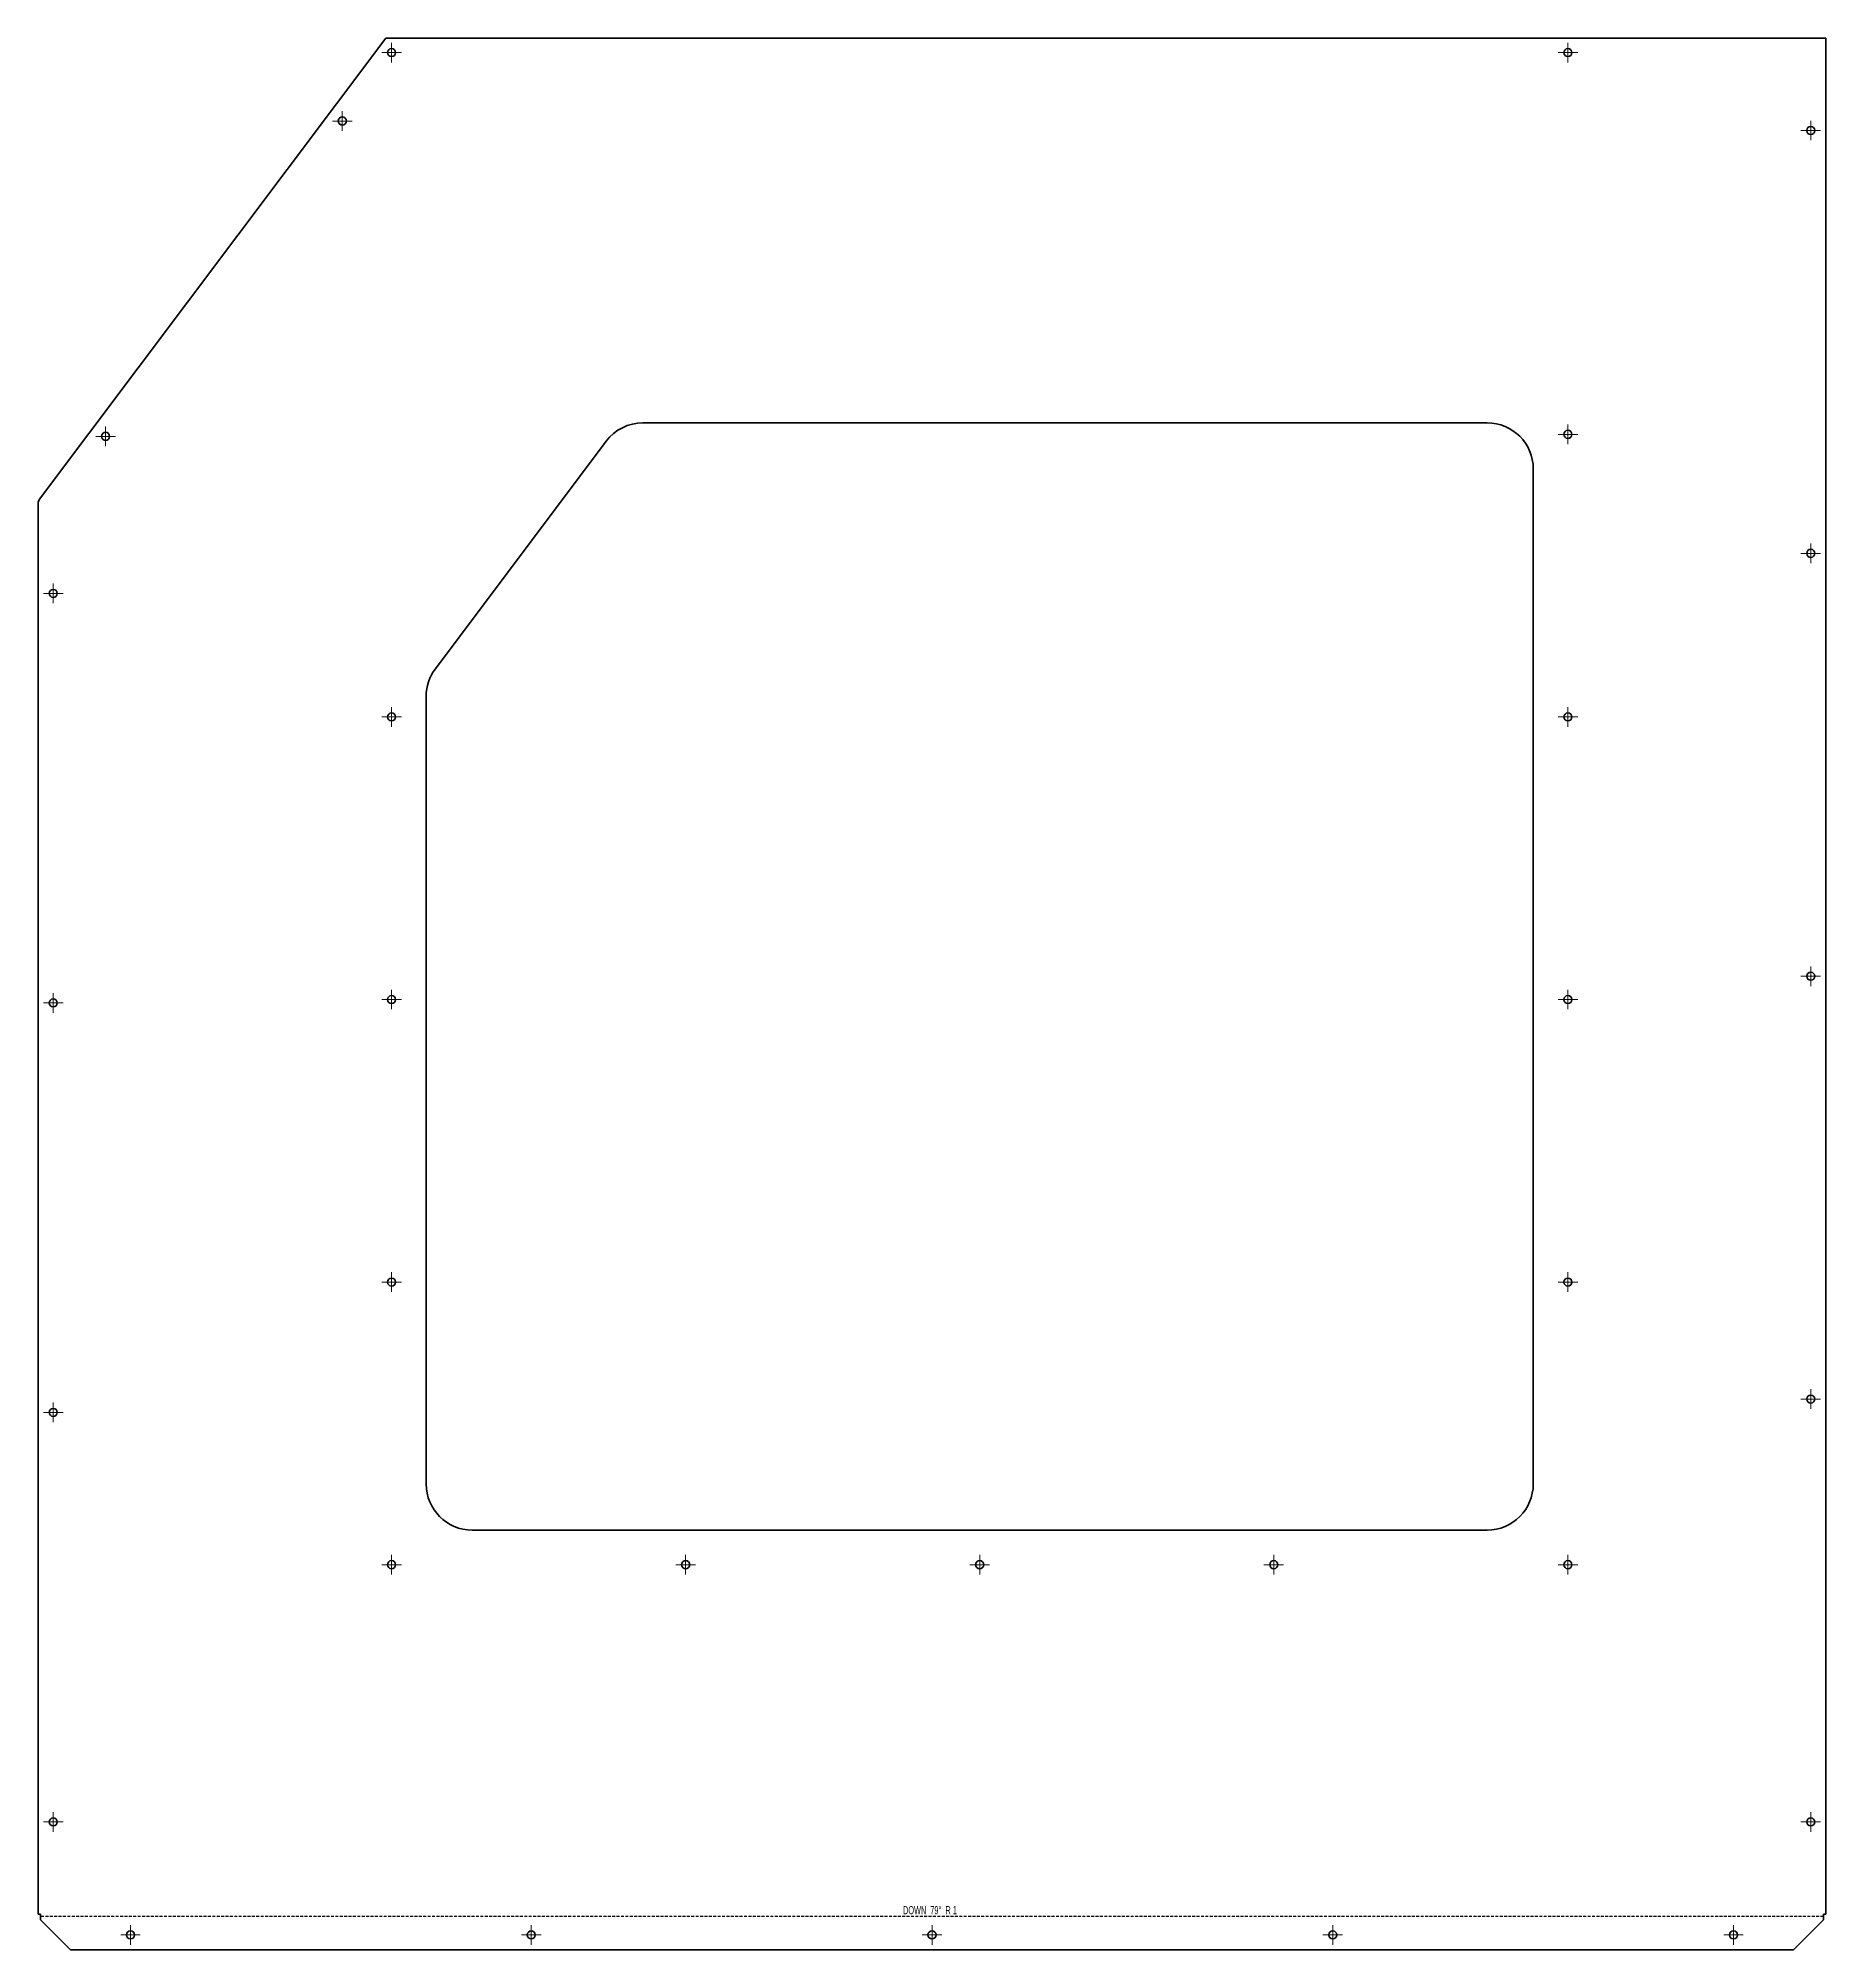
# Model space of a CAD drawing. Header units: millimetres. Extents: x -3359 to 1214, y -1370 to 795.
# Drawn here: x -1699 to -924, y -1370 to -541 of the extents above; entities that cross this region are included whole.
import ezdxf

# ---------------------------------------------------------------- set-up
doc = ezdxf.new("R2010")
doc.units = ezdxf.units.MM
doc.linetypes.add('HIDDEN', pattern=[1.905, 1.27, -0.635])
doc.styles.add('SLDTEXTSTYLE0', font='TXT', dxfattribs={"width": 0.5675})

msp = doc.modelspace()

# ---------------------------------------------------------------- texts
at = {"color": 7, "linetype": 'Continuous', "lineweight": 0, "insert": (-1312.87, -1350.9), "char_height": 3.5, "attachment_point": 2, "style": 'SLDTEXTSTYLE0'}
msp.add_mtext('DOWN  79°  R 1', dxfattribs=at)

# ---------------------------------------------------------------- blocks, each defined once
blk = doc.blocks.new('SW_CENTERMARKSYMBOL_37')
at = {"color": 0, "linetype": 'Continuous', "lineweight": 18}
for p, q in [((-2.5, 0), (-4.25, 0)), ((0, 0), (-2.5, 0)), ((0, 2.5), (0, 4.25)), ((0, 0), (0, 2.5)), ((0, 0), (0, -2.5)), ((0, 0), (2.5, 0)), ((2.5, 0), (4.25, 0)), ((0, -2.5), (0, -4.25))]:
    blk.add_line(p, q, dxfattribs=at)
blk = doc.blocks.new('SW_CENTERMARKSYMBOL_38')
at = {"color": 0, "linetype": 'Continuous', "lineweight": 18}
for p, q in [((-2.5, 0), (-4.25, 0)), ((0, 0), (-2.5, 0)), ((0, 2.5), (0, 4.25)), ((0, 0), (0, 2.5)), ((0, 0), (0, -2.5)), ((0, 0), (2.5, 0)), ((2.5, 0), (4.25, 0)), ((0, -2.5), (0, -4.25))]:
    blk.add_line(p, q, dxfattribs=at)
blk = doc.blocks.new('SW_CENTERMARKSYMBOL_39')
at = {"color": 0, "linetype": 'Continuous', "lineweight": 18}
for p, q in [((-2.5, 0), (-4.25, 0)), ((0, 0), (-2.5, 0)), ((0, 2.5), (0, 4.25)), ((0, 0), (0, 2.5)), ((0, 0), (0, -2.5)), ((0, 0), (2.5, 0)), ((2.5, 0), (4.25, 0)), ((0, -2.5), (0, -4.25))]:
    blk.add_line(p, q, dxfattribs=at)
blk = doc.blocks.new('SW_CENTERMARKSYMBOL_40')
at = {"color": 0, "linetype": 'Continuous', "lineweight": 18}
for p, q in [((-2.5, 0), (-4.25, 0)), ((0, 0), (-2.5, 0)), ((0, 2.5), (0, 4.25)), ((0, 0), (0, 2.5)), ((0, 0), (0, -2.5)), ((0, 0), (2.5, 0)), ((2.5, 0), (4.25, 0)), ((0, -2.5), (0, -4.25))]:
    blk.add_line(p, q, dxfattribs=at)
blk = doc.blocks.new('SW_CENTERMARKSYMBOL_41')
at = {"color": 0, "linetype": 'Continuous', "lineweight": 18}
for p, q in [((-2.5, 0), (-4.25, 0)), ((0, 0), (-2.5, 0)), ((0, 2.5), (0, 4.25)), ((0, 0), (0, 2.5)), ((0, 0), (0, -2.5)), ((0, 0), (2.5, 0)), ((2.5, 0), (4.25, 0)), ((0, -2.5), (0, -4.25))]:
    blk.add_line(p, q, dxfattribs=at)
blk = doc.blocks.new('SW_CENTERMARKSYMBOL_42')
at = {"color": 0, "linetype": 'Continuous', "lineweight": 18}
for p, q in [((-2.5, 0), (-4.25, 0)), ((0, 0), (-2.5, 0)), ((0, 2.5), (0, 4.25)), ((0, 0), (0, 2.5)), ((0, 0), (0, -2.5)), ((0, 0), (2.5, 0)), ((2.5, 0), (4.25, 0)), ((0, -2.5), (0, -4.25))]:
    blk.add_line(p, q, dxfattribs=at)
blk = doc.blocks.new('SW_CENTERMARKSYMBOL_43')
at = {"color": 0, "linetype": 'Continuous', "lineweight": 18}
for p, q in [((-2.5, 0), (-4.25, 0)), ((0, 0), (-2.5, 0)), ((0, 2.5), (0, 4.25)), ((0, 0), (0, 2.5)), ((0, 0), (0, -2.5)), ((0, 0), (2.5, 0)), ((2.5, 0), (4.25, 0)), ((0, -2.5), (0, -4.25))]:
    blk.add_line(p, q, dxfattribs=at)
blk = doc.blocks.new('SW_CENTERMARKSYMBOL_44')
at = {"color": 0, "linetype": 'Continuous', "lineweight": 18}
for p, q in [((-2.5, 0), (-4.25, 0)), ((0, 0), (-2.5, 0)), ((0, 2.5), (0, 4.25)), ((0, 0), (0, 2.5)), ((0, 0), (0, -2.5)), ((0, 0), (2.5, 0)), ((2.5, 0), (4.25, 0)), ((0, -2.5), (0, -4.25))]:
    blk.add_line(p, q, dxfattribs=at)
blk = doc.blocks.new('SW_CENTERMARKSYMBOL_45')
at = {"color": 0, "linetype": 'Continuous', "lineweight": 18}
for p, q in [((-2.5, 0), (-4.25, 0)), ((0, 0), (-2.5, 0)), ((0, 2.5), (0, 4.25)), ((0, 0), (0, 2.5)), ((0, 0), (0, -2.5)), ((0, 0), (2.5, 0)), ((2.5, 0), (4.25, 0)), ((0, -2.5), (0, -4.25))]:
    blk.add_line(p, q, dxfattribs=at)
blk = doc.blocks.new('SW_CENTERMARKSYMBOL_46')
at = {"color": 0, "linetype": 'Continuous', "lineweight": 18}
for p, q in [((-2.5, 0), (-4.25, 0)), ((0, 0), (-2.5, 0)), ((0, 2.5), (0, 4.25)), ((0, 0), (0, 2.5)), ((0, 0), (0, -2.5)), ((0, 0), (2.5, 0)), ((2.5, 0), (4.25, 0)), ((0, -2.5), (0, -4.25))]:
    blk.add_line(p, q, dxfattribs=at)
blk = doc.blocks.new('SW_CENTERMARKSYMBOL_47')
at = {"color": 0, "linetype": 'Continuous', "lineweight": 18}
for p, q in [((-2.5, 0), (-4.25, 0)), ((0, 0), (-2.5, 0)), ((0, 2.5), (0, 4.25)), ((0, 0), (0, 2.5)), ((0, 0), (0, -2.5)), ((0, 0), (2.5, 0)), ((2.5, 0), (4.25, 0)), ((0, -2.5), (0, -4.25))]:
    blk.add_line(p, q, dxfattribs=at)
blk = doc.blocks.new('SW_CENTERMARKSYMBOL_48')
at = {"color": 0, "linetype": 'Continuous', "lineweight": 18}
for p, q in [((-2.5, 0), (-4.25, 0)), ((0, 0), (-2.5, 0)), ((0, 2.5), (0, 4.25)), ((0, 0), (0, 2.5)), ((0, 0), (0, -2.5)), ((0, 0), (2.5, 0)), ((2.5, 0), (4.25, 0)), ((0, -2.5), (0, -4.25))]:
    blk.add_line(p, q, dxfattribs=at)
blk = doc.blocks.new('SW_CENTERMARKSYMBOL_49')
at = {"color": 0, "linetype": 'Continuous', "lineweight": 18}
for p, q in [((-2.5, 0), (-4.25, 0)), ((0, 0), (-2.5, 0)), ((0, 2.5), (0, 4.25)), ((0, 0), (0, 2.5)), ((0, 0), (0, -2.5)), ((0, 0), (2.5, 0)), ((2.5, 0), (4.25, 0)), ((0, -2.5), (0, -4.25))]:
    blk.add_line(p, q, dxfattribs=at)
blk = doc.blocks.new('SW_CENTERMARKSYMBOL_50')
at = {"color": 0, "linetype": 'Continuous', "lineweight": 18}
for p, q in [((-2.5, 0), (-4.25, 0)), ((0, 0), (-2.5, 0)), ((0, 2.5), (0, 4.25)), ((0, 0), (0, 2.5)), ((0, 0), (0, -2.5)), ((0, 0), (2.5, 0)), ((2.5, 0), (4.25, 0)), ((0, -2.5), (0, -4.25))]:
    blk.add_line(p, q, dxfattribs=at)
blk = doc.blocks.new('SW_CENTERMARKSYMBOL_51')
at = {"color": 0, "linetype": 'Continuous', "lineweight": 18}
for p, q in [((-2.5, 0), (-4.25, 0)), ((0, 0), (-2.5, 0)), ((0, 2.5), (0, 4.25)), ((0, 0), (0, 2.5)), ((0, 0), (0, -2.5)), ((0, 0), (2.5, 0)), ((2.5, 0), (4.25, 0)), ((0, -2.5), (0, -4.25))]:
    blk.add_line(p, q, dxfattribs=at)
blk = doc.blocks.new('SW_CENTERMARKSYMBOL_52')
at = {"color": 0, "linetype": 'Continuous', "lineweight": 18}
for p, q in [((-2.5, 0), (-4.25, 0)), ((0, 0), (-2.5, 0)), ((0, 2.5), (0, 4.25)), ((0, 0), (0, 2.5)), ((0, 0), (0, -2.5)), ((0, 0), (2.5, 0)), ((2.5, 0), (4.25, 0)), ((0, -2.5), (0, -4.25))]:
    blk.add_line(p, q, dxfattribs=at)
blk = doc.blocks.new('SW_CENTERMARKSYMBOL_53')
at = {"color": 0, "linetype": 'Continuous', "lineweight": 18}
for p, q in [((-2.5, 0), (-4.25, 0)), ((0, 0), (-2.5, 0)), ((0, 2.5), (0, 4.25)), ((0, 0), (0, 2.5)), ((0, 0), (0, -2.5)), ((0, 0), (2.5, 0)), ((2.5, 0), (4.25, 0)), ((0, -2.5), (0, -4.25))]:
    blk.add_line(p, q, dxfattribs=at)
blk = doc.blocks.new('SW_CENTERMARKSYMBOL_54')
at = {"color": 0, "linetype": 'Continuous', "lineweight": 18}
for p, q in [((-2.5, 0), (-4.25, 0)), ((0, 0), (-2.5, 0)), ((0, 2.5), (0, 4.25)), ((0, 0), (0, 2.5)), ((0, 0), (0, -2.5)), ((0, 0), (2.5, 0)), ((2.5, 0), (4.25, 0)), ((0, -2.5), (0, -4.25))]:
    blk.add_line(p, q, dxfattribs=at)
blk = doc.blocks.new('SW_CENTERMARKSYMBOL_55')
at = {"color": 0, "linetype": 'Continuous', "lineweight": 18}
for p, q in [((-2.5, 0), (-4.25, 0)), ((0, 0), (-2.5, 0)), ((0, 2.5), (0, 4.25)), ((0, 0), (0, 2.5)), ((0, 0), (0, -2.5)), ((0, 0), (2.5, 0)), ((2.5, 0), (4.25, 0)), ((0, -2.5), (0, -4.25))]:
    blk.add_line(p, q, dxfattribs=at)
blk = doc.blocks.new('SW_CENTERMARKSYMBOL_56')
at = {"color": 0, "linetype": 'Continuous', "lineweight": 18}
for p, q in [((-2.5, 0), (-4.25, 0)), ((0, 0), (-2.5, 0)), ((0, 2.5), (0, 4.25)), ((0, 0), (0, 2.5)), ((0, 0), (0, -2.5)), ((0, 0), (2.5, 0)), ((2.5, 0), (4.25, 0)), ((0, -2.5), (0, -4.25))]:
    blk.add_line(p, q, dxfattribs=at)
blk = doc.blocks.new('SW_CENTERMARKSYMBOL_57')
at = {"color": 0, "linetype": 'Continuous', "lineweight": 18}
for p, q in [((-2.5, 0), (-4.25, 0)), ((0, 0), (-2.5, 0)), ((0, 2.5), (0, 4.25)), ((0, 0), (0, 2.5)), ((0, 0), (0, -2.5)), ((0, 0), (2.5, 0)), ((2.5, 0), (4.25, 0)), ((0, -2.5), (0, -4.25))]:
    blk.add_line(p, q, dxfattribs=at)
blk = doc.blocks.new('SW_CENTERMARKSYMBOL_58')
at = {"color": 0, "linetype": 'Continuous', "lineweight": 18}
for p, q in [((-2.5, 0), (-4.25, 0)), ((0, 0), (-2.5, 0)), ((0, 2.5), (0, 4.25)), ((0, 0), (0, 2.5)), ((0, 0), (0, -2.5)), ((0, 0), (2.5, 0)), ((2.5, 0), (4.25, 0)), ((0, -2.5), (0, -4.25))]:
    blk.add_line(p, q, dxfattribs=at)
blk = doc.blocks.new('SW_CENTERMARKSYMBOL_59')
at = {"color": 0, "linetype": 'Continuous', "lineweight": 18}
for p, q in [((-2.5, 0), (-4.25, 0)), ((0, 0), (-2.5, 0)), ((0, 2.5), (0, 4.25)), ((0, 0), (0, 2.5)), ((0, 0), (0, -2.5)), ((0, 0), (2.5, 0)), ((2.5, 0), (4.25, 0)), ((0, -2.5), (0, -4.25))]:
    blk.add_line(p, q, dxfattribs=at)
blk = doc.blocks.new('SW_CENTERMARKSYMBOL_60')
at = {"color": 0, "linetype": 'Continuous', "lineweight": 18}
for p, q in [((-2.5, 0), (-4.25, 0)), ((0, 0), (-2.5, 0)), ((0, 2.5), (0, 4.25)), ((0, 0), (0, 2.5)), ((0, 0), (0, -2.5)), ((0, 0), (2.5, 0)), ((2.5, 0), (4.25, 0)), ((0, -2.5), (0, -4.25))]:
    blk.add_line(p, q, dxfattribs=at)
blk = doc.blocks.new('SW_CENTERMARKSYMBOL_61')
at = {"color": 0, "linetype": 'Continuous', "lineweight": 18}
for p, q in [((-2.5, 0), (-4.25, 0)), ((0, 0), (-2.5, 0)), ((0, 2.5), (0, 4.25)), ((0, 0), (0, 2.5)), ((0, 0), (0, -2.5)), ((0, 0), (2.5, 0)), ((2.5, 0), (4.25, 0)), ((0, -2.5), (0, -4.25))]:
    blk.add_line(p, q, dxfattribs=at)
blk = doc.blocks.new('SW_CENTERMARKSYMBOL_62')
at = {"color": 0, "linetype": 'Continuous', "lineweight": 18}
for p, q in [((-2.5, 0), (-4.25, 0)), ((0, 0), (-2.5, 0)), ((0, 2.5), (0, 4.25)), ((0, 0), (0, 2.5)), ((0, 0), (0, -2.5)), ((0, 0), (2.5, 0)), ((2.5, 0), (4.25, 0)), ((0, -2.5), (0, -4.25))]:
    blk.add_line(p, q, dxfattribs=at)
blk = doc.blocks.new('SW_CENTERMARKSYMBOL_63')
at = {"color": 0, "linetype": 'Continuous', "lineweight": 18}
for p, q in [((-2.5, 0), (-4.25, 0)), ((0, 0), (-2.5, 0)), ((0, 2.5), (0, 4.25)), ((0, 0), (0, 2.5)), ((0, 0), (0, -2.5)), ((0, 0), (2.5, 0)), ((2.5, 0), (4.25, 0)), ((0, -2.5), (0, -4.25))]:
    blk.add_line(p, q, dxfattribs=at)
blk = doc.blocks.new('SW_CENTERMARKSYMBOL_64')
at = {"color": 0, "linetype": 'Continuous', "lineweight": 18}
for p, q in [((-2.5, 0), (-4.25, 0)), ((0, 0), (-2.5, 0)), ((0, 2.5), (0, 4.25)), ((0, 0), (0, 2.5)), ((0, 0), (0, -2.5)), ((0, 0), (2.5, 0)), ((2.5, 0), (4.25, 0)), ((0, -2.5), (0, -4.25))]:
    blk.add_line(p, q, dxfattribs=at)
blk = doc.blocks.new('SW_CENTERMARKSYMBOL_65')
at = {"color": 0, "linetype": 'Continuous', "lineweight": 18}
for p, q in [((-2.5, 0), (-4.25, 0)), ((0, 0), (-2.5, 0)), ((0, 2.5), (0, 4.25)), ((0, 0), (0, 2.5)), ((0, 0), (0, -2.5)), ((0, 0), (2.5, 0)), ((2.5, 0), (4.25, 0)), ((0, -2.5), (0, -4.25))]:
    blk.add_line(p, q, dxfattribs=at)
blk = doc.blocks.new('SW_CENTERMARKSYMBOL_66')
at = {"color": 0, "linetype": 'Continuous', "lineweight": 18}
for p, q in [((-2.5, 0), (-4.25, 0)), ((0, 0), (-2.5, 0)), ((0, 2.5), (0, 4.25)), ((0, 0), (0, 2.5)), ((0, 0), (0, -2.5)), ((0, 0), (2.5, 0)), ((2.5, 0), (4.25, 0)), ((0, -2.5), (0, -4.25))]:
    blk.add_line(p, q, dxfattribs=at)

# ---------------------------------------------------------------- linework, layer by layer
at = {"color": 7, "linetype": 'Continuous', "lineweight": 35}
for p, q in [((-1698.89, -741.03), (-1548.84, -541.16)), ((-1548.84, -541.16), (-924.49, -541.16)), ((-924.49, -541.16), (-924.49, -1354.39)), ((-1437.29, -707.88), (-1071.31, -707.88)), ((-1527.3, -814.46), (-1453.28, -715.87)), ((-1051.31, -727.88), (-1051.31, -1167.88)), ((-1699.49, -742.83), (-1699.49, -1354.39)), ((-1531.31, -1167.88), (-1531.31, -826.47)), ((-1071.31, -1187.88), (-1511.31, -1187.88)), ((-1698.49, -1354.39), (-1699.49, -1354.39)), ((-1698.49, -1354.39), (-1698.49, -1356.81)), ((-1685.49, -1369.81), (-1698.49, -1356.81)), ((-925.49, -1356.81), (-938.49, -1369.81)), ((-924.49, -1354.39), (-925.49, -1354.39)), ((-925.49, -1356.81), (-925.49, -1354.39)), ((-1685.49, -1369.81), (-938.49, -1369.81))]:
    msp.add_line(p, q, dxfattribs=at)
at = {"color": 7, "linetype": 'HIDDEN'}
msp.add_line((-925.49, -1355.42), (-1698.49, -1355.42), dxfattribs=at)
at = {"color": 7, "linetype": 'Continuous', "lineweight": 35}
for centre in [(-1546.31, -547.38), (-1036.31, -547.38), (-1567.66, -577.05), (-930.99, -581.16), (-1670.28, -713.74), (-1036.31, -712.88), (-930.99, -764.47), (-1692.99, -781.83), (-1546.31, -835.38), (-1036.31, -835.38), (-930.99, -947.78), (-1692.99, -959.35), (-1546.31, -957.88), (-1036.31, -957.88), (-1546.31, -1080.38), (-1036.31, -1080.38), (-1692.99, -1136.87), (-930.99, -1131.08), (-1546.31, -1202.88), (-1418.81, -1202.88), (-1291.31, -1202.88), (-1163.81, -1202.88), (-1036.31, -1202.88), (-1692.99, -1314.39), (-930.99, -1314.39), (-1659.49, -1363.35), (-1485.74, -1363.35), (-1311.99, -1363.35), (-1138.24, -1363.35), (-964.49, -1363.35)]:
    msp.add_circle(centre, 1.75, dxfattribs=at)
for centre, radius, start, end in [((-1437.29, -727.88), 20, 90, 143.10247), ((-1071.31, -727.88), 20, 0, 90), ((-1696.49, -742.83), 3, 143.10247, 180), ((-1511.31, -826.47), 20, 143.10247, 180), ((-1511.31, -1167.88), 20, 180, 270), ((-1071.31, -1167.88), 20, 270, 0)]:
    msp.add_arc(centre, radius, start, end, dxfattribs=at)

# ---------------------------------------------------------------- block references
at = {"color": 7, "linetype": 'Continuous', "lineweight": 18}
for name, p in [('SW_CENTERMARKSYMBOL_53', (-1546.31, -547.38)), ('SW_CENTERMARKSYMBOL_54', (-1036.31, -547.38)), ('SW_CENTERMARKSYMBOL_47', (-1567.66, -577.05)), ('SW_CENTERMARKSYMBOL_48', (-930.99, -581.16)), ('SW_CENTERMARKSYMBOL_46', (-1670.28, -713.74)), ('SW_CENTERMARKSYMBOL_55', (-1036.31, -712.88)), ('SW_CENTERMARKSYMBOL_49', (-930.99, -764.47)), ('SW_CENTERMARKSYMBOL_45', (-1692.99, -781.83)), ('SW_CENTERMARKSYMBOL_59', (-1546.31, -835.38)), ('SW_CENTERMARKSYMBOL_60', (-1036.31, -835.38)), ('SW_CENTERMARKSYMBOL_50', (-930.99, -947.78)), ('SW_CENTERMARKSYMBOL_44', (-1692.99, -959.35)), ('SW_CENTERMARKSYMBOL_63', (-1546.31, -957.88)), ('SW_CENTERMARKSYMBOL_66', (-1036.31, -957.88)), ('SW_CENTERMARKSYMBOL_62', (-1546.31, -1080.38)), ('SW_CENTERMARKSYMBOL_61', (-1036.31, -1080.38)), ('SW_CENTERMARKSYMBOL_51', (-930.99, -1131.08)), ('SW_CENTERMARKSYMBOL_43', (-1692.99, -1136.87)), ('SW_CENTERMARKSYMBOL_58', (-1546.31, -1202.88)), ('SW_CENTERMARKSYMBOL_65', (-1418.81, -1202.88)), ('SW_CENTERMARKSYMBOL_57', (-1291.31, -1202.88)), ('SW_CENTERMARKSYMBOL_56', (-1163.81, -1202.88)), ('SW_CENTERMARKSYMBOL_64', (-1036.31, -1202.88)), ('SW_CENTERMARKSYMBOL_42', (-1692.99, -1314.39)), ('SW_CENTERMARKSYMBOL_52', (-930.99, -1314.39)), ('SW_CENTERMARKSYMBOL_37', (-1659.49, -1363.35)), ('SW_CENTERMARKSYMBOL_39', (-1485.74, -1363.35)), ('SW_CENTERMARKSYMBOL_41', (-1311.99, -1363.35)), ('SW_CENTERMARKSYMBOL_40', (-1138.24, -1363.35)), ('SW_CENTERMARKSYMBOL_38', (-964.49, -1363.35))]:
    msp.add_blockref(name, p, dxfattribs=at)

msp.set_redraw_order([(e.dxf.handle, doc.entitydb.next_handle()) for e in msp.query("TEXT MTEXT ATTDEF DIMENSION ARC_DIMENSION")])  # texts and dimensions are drawn at this point

doc.saveas('drawing.dxf')
